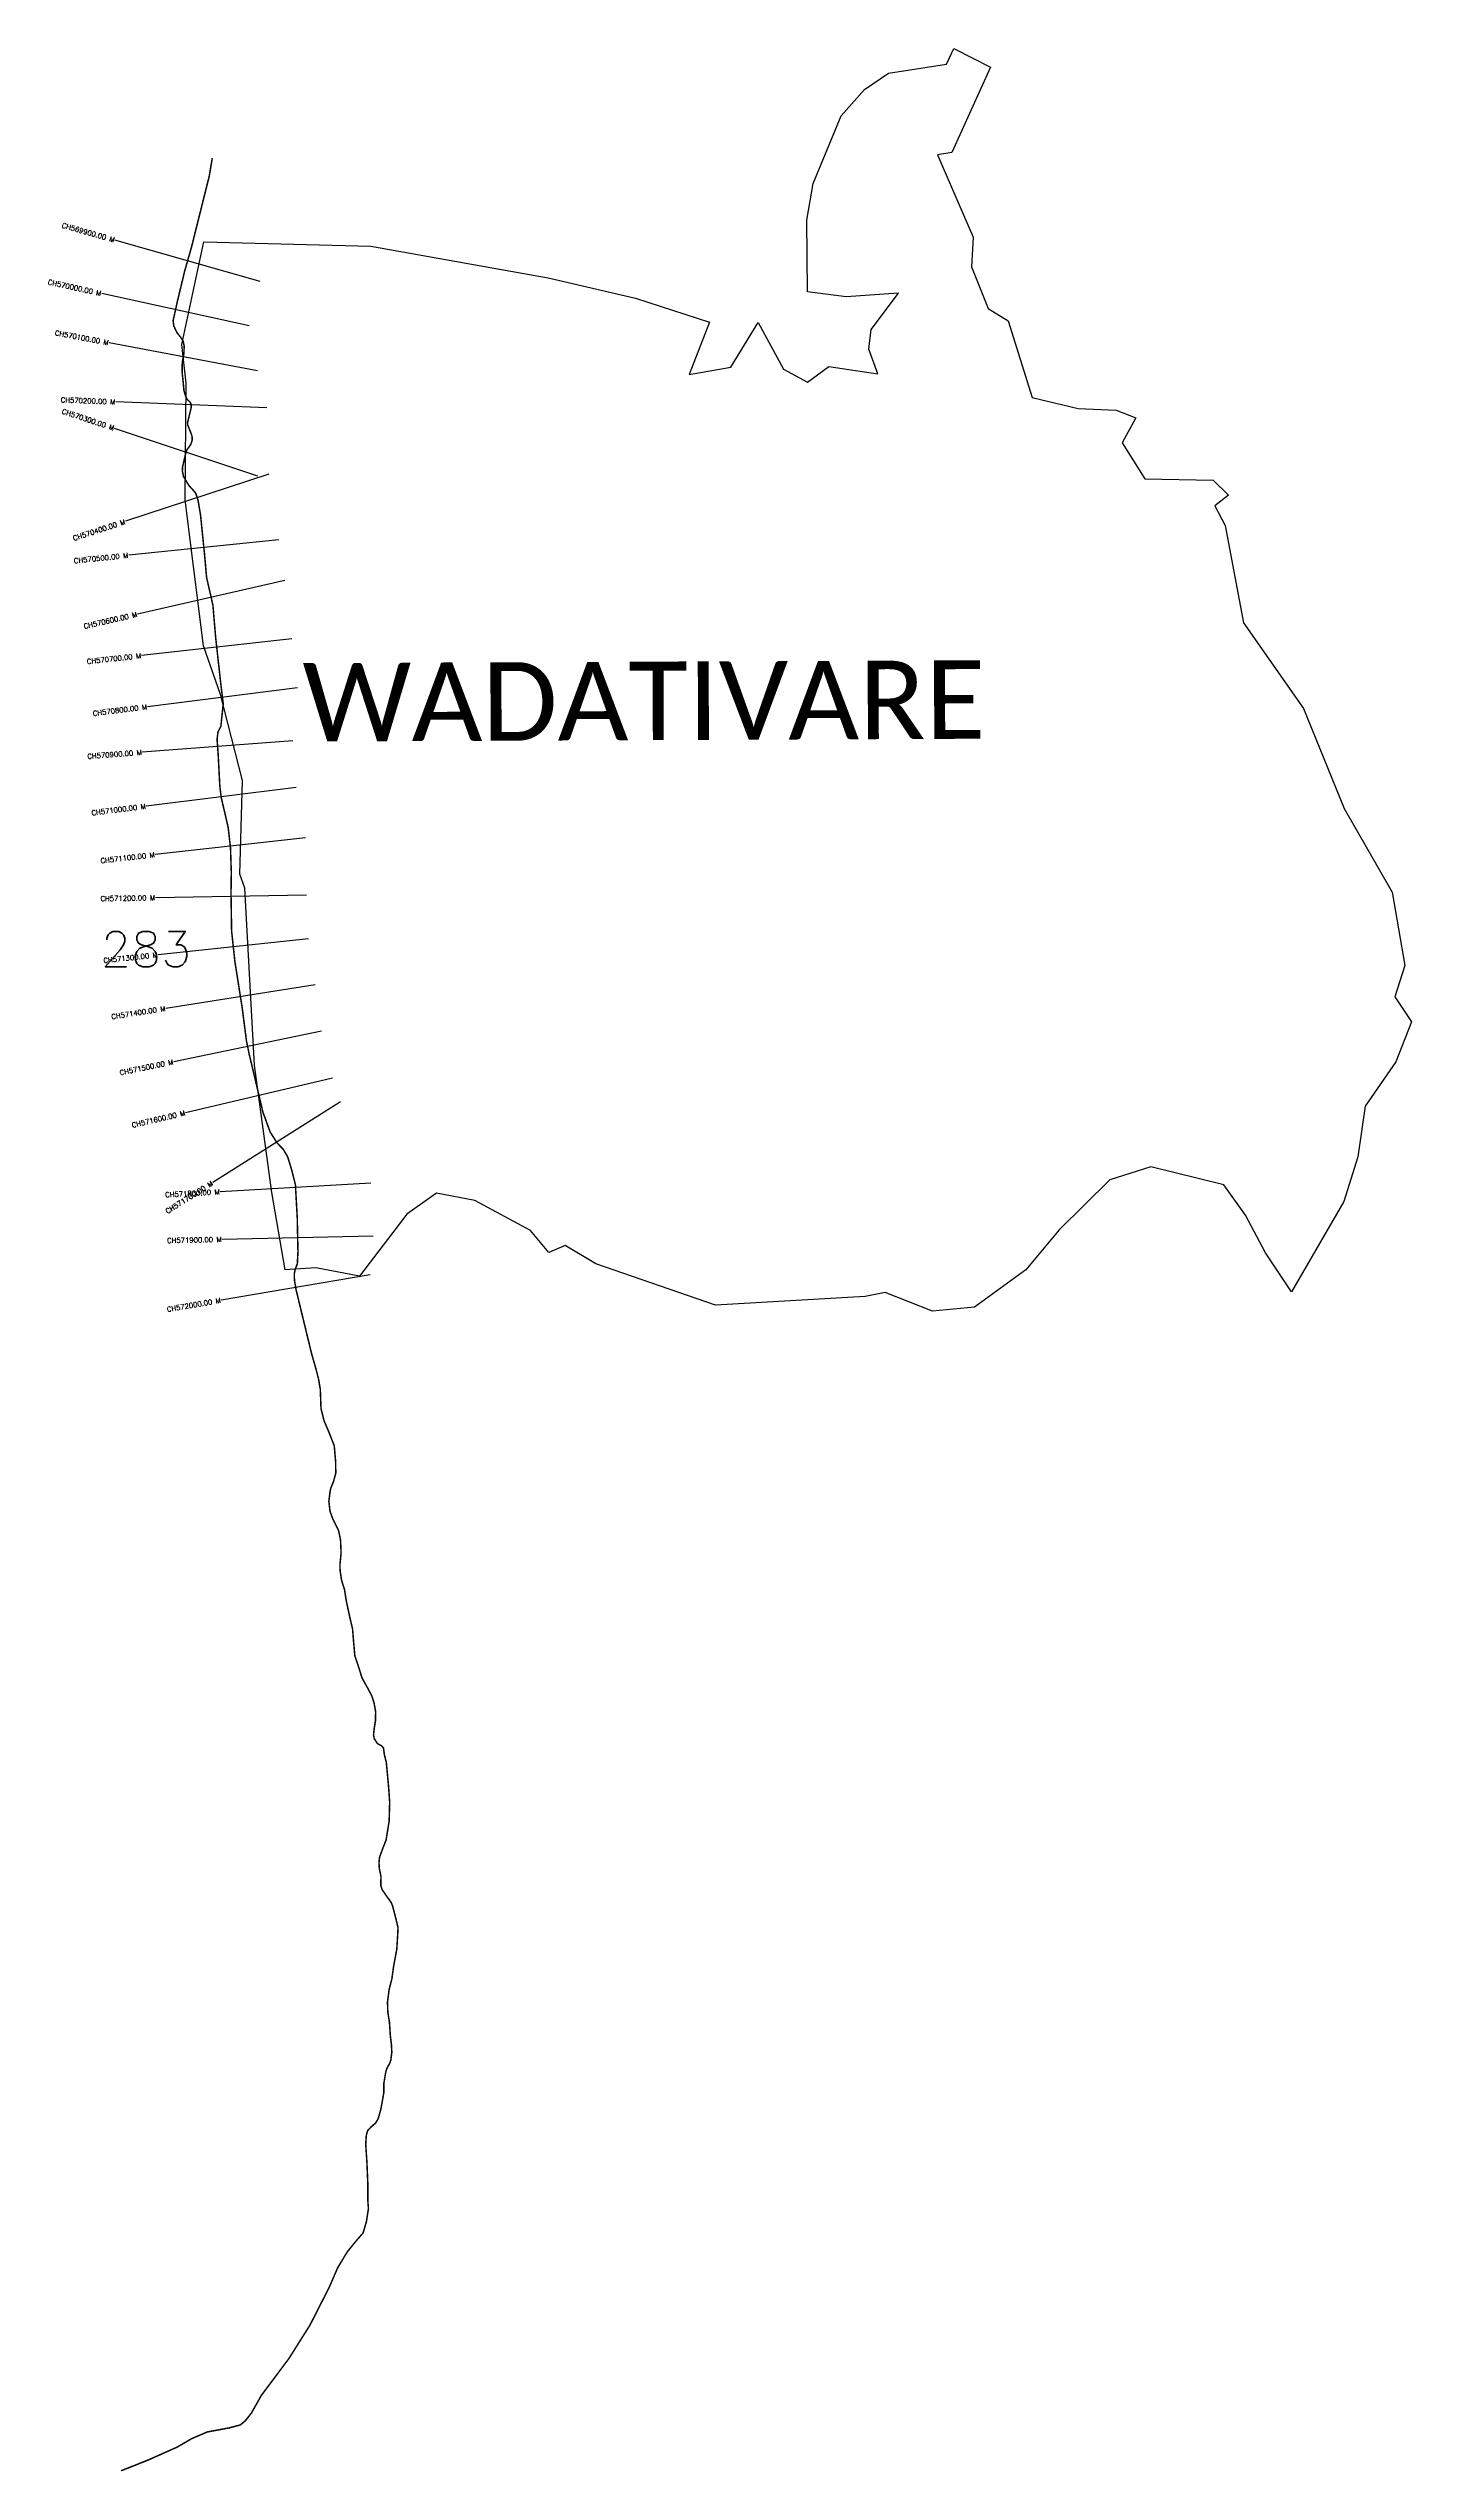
# Model space of a CAD drawing. Header units: metres. Extents: x 321579 to 324287, y 1841156 to 1845971.
import ezdxf
from ezdxf.enums import TextEntityAlignment as Align

# ---------------------------------------------------------------- set-up
doc = ezdxf.new("R2010")
doc.units = ezdxf.units.M
for name, color, linetype in [('CS', 134, 'Continuous'), ('CSMark', 6, 'Continuous'), ('NATURALLY PROTECTED', 3, 'Continuous'), ('VILLAGE NAME', 250, 'Continuous')]:
    doc.layers.add(name, color=color, linetype=linetype)
doc.styles.get("Standard").update_dxf_attribs({"font": 'simplex.shx'})

msp = doc.modelspace()

# ---------------------------------------------------------------- linework, layer by layer
at = {"color": 6, "flags": 128}
for points in [[(323450.2, 1845933.9), (323373.5, 1845764.5), (323345.1, 1845759.9), (323415.7, 1845595.8), (323412.7, 1845537.3), (323445.5, 1845454.4), (323485.4, 1845429.7), (323533.3, 1845277.3), (323624.6, 1845255.7), (323699.7, 1845252.4), (323738.7, 1845237), (323712, 1845187.1), (323757.1, 1845115.7), (323892.4, 1845113.2), (323923.2, 1845083.4), (323895.9, 1845062.5), (323916.2, 1845023.1), (323952.6, 1844829.8), (324072.3, 1844659.5), (324153.2, 1844460.5), (324248.1, 1844294.3), (324273.2, 1844148.7), (324253.7, 1844086.5), (324286.8, 1844036.8), (324255.7, 1843957.3), (324194.6, 1843869.4), (324179.8, 1843768.4), (324152.3, 1843680.2), (324048.4, 1843500.4), (323996.6, 1843577.9), (323957.1, 1843652.7), (323913.9, 1843713.2), (323769.1, 1843748.9), (323687.6, 1843723), (323586.7, 1843623.7), (323520.6, 1843544.1), (323418.8, 1843469.7), (323335.1, 1843462.1), (323241.1, 1843499.4), (323201.4, 1843491.2), (322903.8, 1843473.8), (322666.4, 1843555.8), (322605.3, 1843592.3), (322572.5, 1843578.8), (322536.3, 1843622.3), (322426, 1843682.1), (322349.6, 1843696.3), (322290.8, 1843655), (322197, 1843531.4), (322109.8, 1843547.9), (322048.8, 1843544.3), (322022.5, 1843697.9), (321988.2, 1843950.7), (321968.9, 1844302.5), (321959.2, 1844330.4), (321964.5, 1844516.6), (321920.7, 1844687.5), (321887, 1844784.1), (321850.1, 1845074.1), (321852.4, 1845305.8), (321843.9, 1845382.7), (321887.4, 1845586.5), (322219, 1845577.8), (322571.2, 1845515.5), (322744.7, 1845475.1), (322892.1, 1845427.4), (322851.4, 1845323), (322934.5, 1845337.6), (322988.8, 1845426.2), (323039.3, 1845333.5), (323086.4, 1845308), (323129.1, 1845339), (323226.3, 1845324.2), (323208.6, 1845373.8), (323213.4, 1845412.3), (323267.6, 1845484.7), (323163.8, 1845477.7), (323087, 1845487.6), (323085.6, 1845629.6), (323098.1, 1845702.7), (323153.9, 1845836.8), (323200.2, 1845889.4), (323247.4, 1845922), (323363.1, 1845939.5), (323377.7, 1845971)], [(323377.7, 1845971), (323450.2, 1845933.9)]]:
    msp.add_lwpolyline(points, dxfattribs=at)
at = {"layer": 'CS'}
for p, q in [((321999.4, 1845507.9), (321710.9, 1845590.1)), ((321977.7, 1845419.9), (321684.6, 1845483.9)), ((321994, 1845330.5), (321699.2, 1845386)), ((322012.3, 1845257.1), (321712.5, 1845268.6)), ((321994.5, 1845121.1), (321709.9, 1845216)), ((322016.8, 1845125), (321731.8, 1845031.4)), ((322036.7, 1844994.4), (321738.2, 1844963.9)), ((322048.1, 1844914), (321755.7, 1844846.9)), ((322062.1, 1844797.8), (321763.9, 1844764.6)), ((322073.2, 1844700.6), (321775.6, 1844663.1)), ((322064.4, 1844595), (321765.2, 1844572.5)), ((322070.6, 1844502.6), (321773, 1844465.4)), ((322089.1, 1844402.6), (321790.9, 1844369.1)), ((322091.5, 1844288.4), (321791.5, 1844283.4)), ((322095.1, 1844201.9), (321796.8, 1844170.2)), ((322108.3, 1844110.5), (321811.9, 1844063.7)), ((322121.2, 1844018.6), (321827.5, 1843957.7)), ((322142.9, 1843925.2), (321850.9, 1843856.3)), ((322158.7, 1843878.1), (321905.1, 1843717.7)), ((322219.4, 1843716.1), (321919.9, 1843699.3)), ((322223.8, 1843611), (321923.9, 1843604.6)), ((322217.7, 1843534.2), (321922, 1843483.8))]:
    msp.add_line(p, q, dxfattribs=at)
at = {"layer": 'NATURALLY PROTECTED', "const_width": 3, "flags": 128}
msp.add_lwpolyline([(321904.2, 1845753), (321898, 1845716.6), (321862.5, 1845574.7), (321849.2, 1845528), (321834.9, 1845468.7), (321826.4, 1845430.1), (321827.7, 1845419.8), (321833.6, 1845406.9), (321841.4, 1845397), (321846.5, 1845389.2), (321848.3, 1845379.4), (321847.9, 1845365.2), (321844.6, 1845347.9), (321844.2, 1845328.5), (321846.6, 1845305.9), (321847.8, 1845292), (321851.1, 1845280.2), (321854.6, 1845273.5), (321860.6, 1845267.6), (321862.4, 1845263.4), (321862.2, 1845257.2), (321860.4, 1845249.3), (321855.1, 1845227.6), (321855.2, 1845223.3), (321857.9, 1845216.5), (321861.9, 1845206.8), (321864, 1845200.5), (321864.3, 1845192.5), (321861.6, 1845184.4), (321853.8, 1845173.4), (321850.9, 1845164.7), (321845, 1845138.7), (321844.8, 1845130.9), (321847.1, 1845120.3), (321857.4, 1845103), (321865.6, 1845094), (321871.4, 1845087), (321875.9, 1845073.3), (321880.8, 1845044.4), (321888.8, 1844965.9), (321892.9, 1844919.7), (321905.4, 1844865.1), (321911, 1844799.4), (321921.7, 1844703.5), (321926, 1844669.1), (321921.3, 1844624.4), (321915.5, 1844612.9), (321913.7, 1844598.3), (321915.9, 1844568.5), (321919.2, 1844504.7), (321922.1, 1844481.8), (321928.5, 1844454.8), (321935.8, 1844422.8), (321940.4, 1844382.5), (321942, 1844333.9), (321941.4, 1844291.8), (321942.6, 1844217.3), (321949, 1844157.5), (321963.4, 1844066.3), (321972, 1843999.5), (321977.9, 1843970.8), (321986.4, 1843935.5), (322004.8, 1843857.3), (322019.2, 1843818), (322033, 1843796.2), (322045.1, 1843783.7), (322053.9, 1843768.8), (322061.9, 1843742.9), (322069.3, 1843713.7), (322073, 1843647.9), (322074.4, 1843580.3), (322073.2, 1843555.9), (322069.1, 1843545.8), (322067.1, 1843536.1), (322067.5, 1843523), (322070.6, 1843505), (322086.1, 1843440.9), (322102, 1843375.7), (322110, 1843348), (322115.5, 1843326.1), (322118.8, 1843306.8), (322120.2, 1843268.5), (322126.2, 1843244.3), (322135.6, 1843222.4), (322146.5, 1843194.6), (322149.2, 1843163.5), (322149.6, 1843140.5), (322144.7, 1843122.4), (322139.5, 1843110.1), (322137.9, 1843101.2), (322135.8, 1843084.2), (322138.1, 1843064.3), (322144.1, 1843048), (322155.1, 1843026.1), (322159, 1843007.6), (322160.1, 1842981.3), (322157.8, 1842957.9), (322158.2, 1842946.4), (322160.9, 1842927.9), (322166.8, 1842909.1), (322170.6, 1842885.4), (322177.9, 1842851.6), (322182.9, 1842830.4), (322184.9, 1842805.8), (322187.4, 1842777.5), (322193.4, 1842759.7), (322201.6, 1842733.5), (322212.6, 1842713.6), (322221.1, 1842697.7), (322225.6, 1842683.6), (322228.7, 1842666.2), (322228.5, 1842648.5), (322225.8, 1842632.3), (322224.6, 1842620), (322225.8, 1842613.1), (322232, 1842603.1), (322241.2, 1842597.8), (322244.3, 1842593.9), (322246.1, 1842580.7), (322250, 1842565.1), (322254.3, 1842519.1), (322256.6, 1842486.5), (322255.6, 1842449.1), (322249.6, 1842411.5), (322243, 1842394.7), (322236.5, 1842377.1), (322235.4, 1842365.9), (322236.1, 1842354.2), (322239.3, 1842339.1), (322239.1, 1842320.6), (322241.8, 1842312.3), (322250.6, 1842299.6), (322259.5, 1842287.3), (322262.5, 1842279.9), (322268.3, 1842257.5), (322273.2, 1842237.2), (322272.4, 1842220.4), (322270.8, 1842194.6), (322264.2, 1842158.8), (322261.1, 1842135.8), (322255.6, 1842114.5), (322252.3, 1842089.1), (322252.9, 1842069.4), (322256.2, 1842048.7), (322258, 1842021.4), (322260.1, 1842004.7), (322260.9, 1841989.2), (322258.8, 1841973.4), (322256.6, 1841967.2), (322251.1, 1841957.6), (322248.8, 1841950.1), (322245.1, 1841927.8), (322245.1, 1841909.5), (322238.9, 1841875.4), (322233.6, 1841857.1), (322228.3, 1841848.3), (322220.5, 1841842), (322212.7, 1841833.5), (322210.2, 1841824.3), (322209, 1841806.8), (322211.4, 1841770.9), (322213.1, 1841731.6), (322213.3, 1841693.9), (322214.4, 1841678.9), (322210.5, 1841653.3), (322203.9, 1841630.7), (322187.5, 1841611.6), (322172.4, 1841592.9), (322153.3, 1841561.3), (322136.9, 1841523.3), (322098.5, 1841447.7), (322056.1, 1841380.4), (322001.9, 1841308.1), (321982.1, 1841272.9), (321969.9, 1841257.3), (321960.1, 1841249.1), (321938.1, 1841243.2), (321894.1, 1841235), (321863.4, 1841221.8), (321834.1, 1841204.8), (321775.5, 1841178.7), (321722.9, 1841157.9)], dxfattribs=at)

# ---------------------------------------------------------------- texts
at = {"insert": (321682.5, 1844216.4), "char_height": 70, "attachment_point": 1}
msp.add_mtext_dynamic_manual_height_columns('283', width=95.172, gutter_width=1, heights=[0], dxfattribs=at)
at = {"layer": 'CSMark'}
for s, rotation, p in [('CH569900.00 M', 344.0992, (321709.9, 1845590.3)), ('CH570000.00 M', 347.6696, (321683.7, 1845484.1)), ('CH570100.00 M', 349.3344, (321698.2, 1845386.2)), ('CH570200.00 M', 357.7989, (321711.5, 1845268.6)), ('CH570300.00 M', 341.5551, (321708.9, 1845216.3)), ('CH570400.00 M', 18.1862, (321730.8, 1845031)), ('CH570500.00 M', 5.8374, (321737.2, 1844963.8)), ('CH570600.00 M', 12.9218, (321754.7, 1844846.7)), ('CH570700.00 M', 6.3537, (321762.9, 1844764.5)), ('CH570800.00 M', 7.1689, (321774.6, 1844663)), ('CH570900.00 M', 4.2984, (321764.2, 1844572.4)), ('CH571000.00 M', 7.1277, (321772, 1844465.3)), ('CH571100.00 M', 6.4029, (321789.9, 1844369)), ('CH571200.00 M', 0.9448, (321790.5, 1844283.4)), ('CH571300.00 M', 6.066, (321795.8, 1844170.1)), ('CH571400.00 M', 8.9626, (321810.9, 1844063.6)), ('CH571500.00 M', 11.7081, (321826.5, 1843957.5)), ('CH571600.00 M', 13.2863, (321850, 1843856.1)), ('CH571800.00 M', 3.2113, (321918.9, 1843699.2)), ('CH571700.00 M', 32.3092, (321904.3, 1843717.2)), ('CH571900.00 M', 1.2195, (321922.9, 1843604.6)), ('CH572000.00 M', 9.6784, (321921, 1843483.6))]:
    msp.add_text(s, height=10, rotation=rotation, dxfattribs=at).set_placement(p, align=Align.MIDDLE_RIGHT)
at = {"layer": 'VILLAGE NAME', "insert": (322083.2, 1844749.7), "char_height": 155.989, "attachment_point": 1, "rotation": 0.2435}
msp.add_mtext_dynamic_manual_height_columns('{\\fCalibri|b0|i0|c0|p34;WADATIVARE}', width=3672.639, gutter_width=779.9, heights=[0], dxfattribs=at)

doc.saveas('drawing.dxf')
